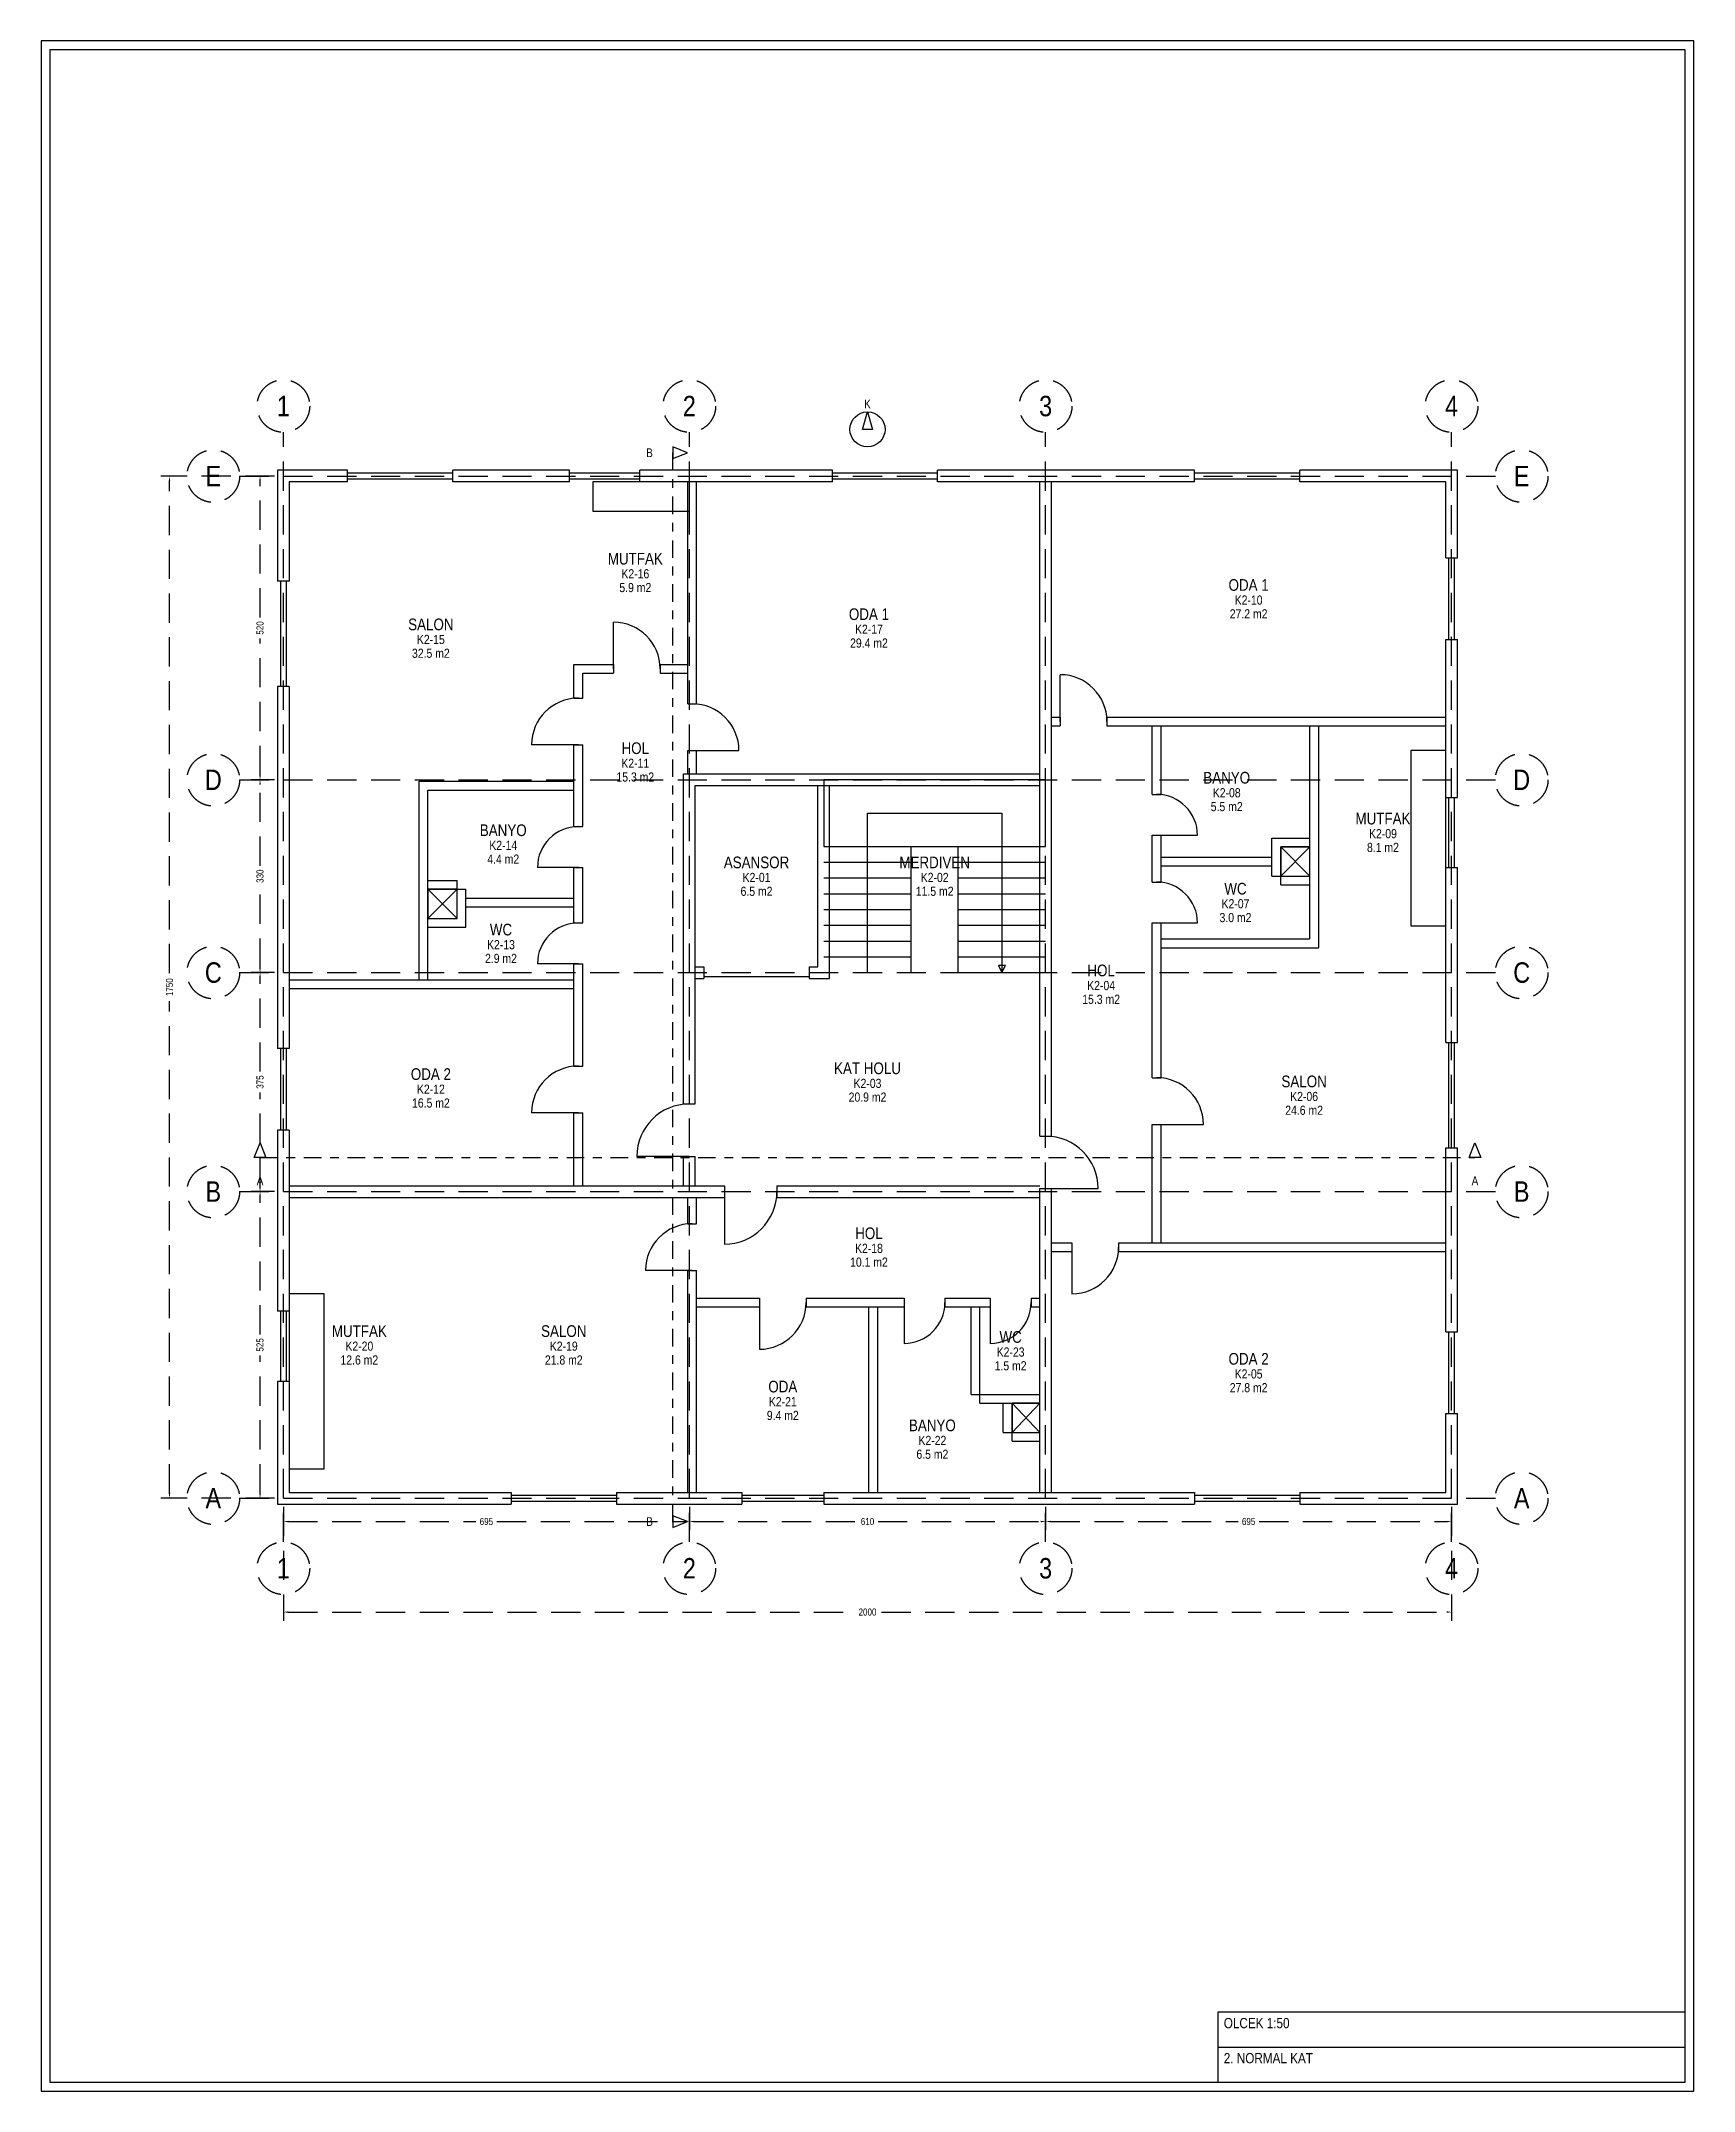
# Model space of a CAD drawing. Header units: millimetres. Extents: x -500 to 372900, y -10150 to 24950.
# Drawn here: x 123200 to 151500, y -10150 to 24950 of the extents above; entities that cross this region are included whole.
import ezdxf
from ezdxf.enums import TextEntityAlignment as Align

# ---------------------------------------------------------------- set-up
doc = ezdxf.new("R2010")
doc.units = ezdxf.units.MM
doc.linetypes.add('DASHED', pattern=[750, 500, -250])
doc.linetypes.add('KESIT_HATTI', pattern=[750, 300, -150, 150, -150])
for name, color, linetype, true_color in [('AKS', 8, 'DASHED', 0x434d58), ('KESIT', 1, 'KESIT_HATTI', 0xc81e1e), ('MERDIVEN', 7, 'Continuous', 0x3c7896), ('SAFT', 7, 'Continuous', 0xc8781e)]:
    doc.layers.add(name, color=color, linetype=linetype, true_color=true_color)
for name, color, linetype in [('CERCEVE', 7, 'Continuous'), ('DUVARLAR', 7, 'Continuous'), ('KAPI-PENCERE', 7, 'Continuous'), ('METIN', 7, 'Continuous'), ('MOBILYA', 7, 'Continuous')]:
    doc.layers.add(name, color=color, linetype=linetype)
doc.styles.get("Standard").update_dxf_attribs({"font": 'arialn.ttf'})
doc.dimstyles.get("Standard").update_dxf_attribs({"dimtxt": 2.5, "dimasz": 2.5, "dimexe": 1.25, "dimexo": 0.625, "dimtad": 1, "dimcen": 2.5, "dimazin": 3, "dimtfac": 1, "dimtmove": 0, "dimatfit": 3})

msp = doc.modelspace()

# ---------------------------------------------------------------- texts
at = {"layer": 'AKS'}
for s, p in [('1', (127350, 18700)), ('2', (134300, 18700)), ('3', (140400, 18700)), ('4', (147350, 18700)), ('E', (126150, 17500)), ('E', (148550, 17500)), ('D', (126150, 12300)), ('D', (148550, 12300)), ('C', (126150, 9000)), ('C', (148550, 9000)), ('B', (126150, 5250)), ('B', (148550, 5250)), ('A', (126150, 0)), ('A', (148550, 0)), ('1', (127350, -1200)), ('2', (134300, -1200)), ('3', (140400, -1200)), ('4', (147350, -1200))]:
    msp.add_text(s, height=350, dxfattribs=at).set_placement(p, align=Align.MIDDLE_CENTER)
at = {"layer": 'KESIT'}
for s, p in [('B', (133616.667, 17900)), ('A', (126950, 5433.333)), ('A', (147750, 5433.333)), ('B', (133616.667, -400))]:
    msp.add_text(s, height=150, dxfattribs=at).set_placement(p, align=Align.MIDDLE_CENTER)
at = {"layer": 'METIN'}
msp.add_text('K', height=150, dxfattribs=at).set_placement((137350, 18735), align=Align.MIDDLE_CENTER)
for s, p in [('OLCEK 1:50', (143450, -8900)), ('2. NORMAL KAT', (143450, -9500))]:
    msp.add_text(s, height=175, dxfattribs=at).set_placement(p, align=Align.TOP_LEFT)

# ---------------------------------------------------------------- blocks, each defined once
blk = doc.blocks.new('_CLOSEDFILLED')
at = {"color": 0, "linetype": 'BYBLOCK'}
blk.add_solid([(-1, 0.16), (0, 0), (-1, -0.16)], dxfattribs=at)
blk = doc.blocks.new('*D37')
at = {"layer": 'AKS'}
for p, q in [((127350, -150), (127350, -550)), ((134300, -150), (134300, -550)), ((127434, -400), (130645, -400)), ((131005, -400), (134216, -400))]:
    blk.add_line(p, q, dxfattribs=at)
at = {"layer": 'Defpoints'}
for p in [(127350, 0), (134300, 0), (127350, -400)]:
    blk.add_point(p, dxfattribs=at)
at = {"layer": 'AKS', "xscale": 84, "yscale": 84, "rotation": 180}
blk.add_blockref('_CLOSEDFILLED', (127350, -400), dxfattribs=at)
at = {"layer": 'AKS', "xscale": 84, "yscale": 84}
blk.add_blockref('_CLOSEDFILLED', (134300, -400), dxfattribs=at)
at = {"layer": 'AKS', "insert": (130825, -400), "char_height": 120, "attachment_point": 5}
blk.add_mtext('695', dxfattribs=at)
blk = doc.blocks.new('*D38')
at = {"layer": 'AKS'}
for p, q in [((134300, -150), (134300, -550)), ((140400, -150), (140400, -550)), ((134384, -400), (137170, -400)), ((137530, -400), (140316, -400))]:
    blk.add_line(p, q, dxfattribs=at)
at = {"layer": 'Defpoints'}
for p in [(134300, 0), (140400, 0), (134300, -400)]:
    blk.add_point(p, dxfattribs=at)
at = {"layer": 'AKS', "xscale": 84, "yscale": 84, "rotation": 180}
blk.add_blockref('_CLOSEDFILLED', (134300, -400), dxfattribs=at)
at = {"layer": 'AKS', "xscale": 84, "yscale": 84}
blk.add_blockref('_CLOSEDFILLED', (140400, -400), dxfattribs=at)
at = {"layer": 'AKS', "insert": (137350, -400), "char_height": 120, "attachment_point": 5}
blk.add_mtext('610', dxfattribs=at)
blk = doc.blocks.new('*D39')
at = {"layer": 'AKS'}
for p, q in [((140400, -150), (140400, -550)), ((147350, -150), (147350, -550)), ((140484, -400), (143695, -400)), ((144055, -400), (147266, -400))]:
    blk.add_line(p, q, dxfattribs=at)
at = {"layer": 'Defpoints'}
for p in [(140400, 0), (147350, 0), (140400, -400)]:
    blk.add_point(p, dxfattribs=at)
at = {"layer": 'AKS', "xscale": 84, "yscale": 84, "rotation": 180}
blk.add_blockref('_CLOSEDFILLED', (140400, -400), dxfattribs=at)
at = {"layer": 'AKS', "xscale": 84, "yscale": 84}
blk.add_blockref('_CLOSEDFILLED', (147350, -400), dxfattribs=at)
at = {"layer": 'AKS', "insert": (143875, -400), "char_height": 120, "attachment_point": 5}
blk.add_mtext('695', dxfattribs=at)
blk = doc.blocks.new('*D40')
at = {"layer": 'AKS'}
for p, q in [((127350, -150), (127350, -2100)), ((147350, -150), (147350, -2100)), ((127434, -1950), (137110, -1950)), ((137590, -1950), (147266, -1950))]:
    blk.add_line(p, q, dxfattribs=at)
at = {"layer": 'Defpoints'}
for p in [(127350, 0), (147350, 0), (127350, -1950)]:
    blk.add_point(p, dxfattribs=at)
at = {"layer": 'AKS', "xscale": 84, "yscale": 84, "rotation": 180}
blk.add_blockref('_CLOSEDFILLED', (127350, -1950), dxfattribs=at)
at = {"layer": 'AKS', "xscale": 84, "yscale": 84}
blk.add_blockref('_CLOSEDFILLED', (147350, -1950), dxfattribs=at)
at = {"layer": 'AKS', "insert": (137350, -1950), "char_height": 120, "attachment_point": 5}
blk.add_mtext('2000', dxfattribs=at)
blk = doc.blocks.new('*D41')
at = {"layer": 'AKS'}
for p, q in [((127200, 5250), (126800, 5250)), ((126950, 2805), (126950, 5166)), ((126950, 84), (126950, 2445)), ((127200, 0), (126800, 0))]:
    blk.add_line(p, q, dxfattribs=at)
at = {"layer": 'Defpoints'}
for p in [(127350, 5250), (126950, 0), (127350, 0)]:
    blk.add_point(p, dxfattribs=at)
at = {"layer": 'AKS', "xscale": 84, "yscale": 84}
for p, rotation in [((126950, 5250), 90), ((126950, 0), 270)]:
    blk.add_blockref('_CLOSEDFILLED', p, dxfattribs=dict(at, rotation=rotation))
at = {"layer": 'AKS', "insert": (126950, 2625), "char_height": 120, "attachment_point": 5, "rotation": 90}
blk.add_mtext('525', dxfattribs=at)
blk = doc.blocks.new('*D42')
at = {"layer": 'AKS'}
for p, q in [((127200, 9000), (126800, 9000)), ((126950, 7305), (126950, 8916)), ((126950, 5334), (126950, 6945)), ((127200, 5250), (126800, 5250))]:
    blk.add_line(p, q, dxfattribs=at)
at = {"layer": 'Defpoints'}
for p in [(127350, 9000), (126950, 5250), (127350, 5250)]:
    blk.add_point(p, dxfattribs=at)
at = {"layer": 'AKS', "xscale": 84, "yscale": 84}
for p, rotation in [((126950, 9000), 90), ((126950, 5250), 270)]:
    blk.add_blockref('_CLOSEDFILLED', p, dxfattribs=dict(at, rotation=rotation))
at = {"layer": 'AKS', "insert": (126950, 7125), "char_height": 120, "attachment_point": 5, "rotation": 90}
blk.add_mtext('375', dxfattribs=at)
blk = doc.blocks.new('*D43')
at = {"layer": 'AKS'}
for p, q in [((127200, 12300), (126800, 12300)), ((126950, 10830), (126950, 12216)), ((126950, 9084), (126950, 10470)), ((127200, 9000), (126800, 9000))]:
    blk.add_line(p, q, dxfattribs=at)
at = {"layer": 'Defpoints'}
for p in [(127350, 12300), (126950, 9000), (127350, 9000)]:
    blk.add_point(p, dxfattribs=at)
at = {"layer": 'AKS', "xscale": 84, "yscale": 84}
for p, rotation in [((126950, 12300), 90), ((126950, 9000), 270)]:
    blk.add_blockref('_CLOSEDFILLED', p, dxfattribs=dict(at, rotation=rotation))
at = {"layer": 'AKS', "insert": (126950, 10650), "char_height": 120, "attachment_point": 5, "rotation": 90}
blk.add_mtext('330', dxfattribs=at)
blk = doc.blocks.new('*D44')
at = {"layer": 'AKS'}
for p, q in [((127200, 17500), (126800, 17500)), ((126950, 15080), (126950, 17416)), ((126950, 12384), (126950, 14720)), ((127200, 12300), (126800, 12300))]:
    blk.add_line(p, q, dxfattribs=at)
at = {"layer": 'Defpoints'}
for p in [(127350, 17500), (126950, 12300), (127350, 12300)]:
    blk.add_point(p, dxfattribs=at)
at = {"layer": 'AKS', "xscale": 84, "yscale": 84}
for p, rotation in [((126950, 17500), 90), ((126950, 12300), 270)]:
    blk.add_blockref('_CLOSEDFILLED', p, dxfattribs=dict(at, rotation=rotation))
at = {"layer": 'AKS', "insert": (126950, 14900), "char_height": 120, "attachment_point": 5, "rotation": 90}
blk.add_mtext('520', dxfattribs=at)
blk = doc.blocks.new('*D45')
at = {"layer": 'AKS'}
for p, q in [((127200, 17500), (125250, 17500)), ((125400, 8990), (125400, 17416)), ((125400, 84), (125400, 8510)), ((127200, 0), (125250, 0))]:
    blk.add_line(p, q, dxfattribs=at)
at = {"layer": 'Defpoints'}
for p in [(127350, 17500), (125400, 0), (127350, 0)]:
    blk.add_point(p, dxfattribs=at)
at = {"layer": 'AKS', "xscale": 84, "yscale": 84}
for p, rotation in [((125400, 17500), 90), ((125400, 0), 270)]:
    blk.add_blockref('_CLOSEDFILLED', p, dxfattribs=dict(at, rotation=rotation))
at = {"layer": 'AKS', "insert": (125400, 8750), "char_height": 120, "attachment_point": 5, "rotation": 90}
blk.add_mtext('1750', dxfattribs=at)
blk = doc.blocks.new('MAHAL_ETIKET')
at = {"layer": 'METIN'}
for tag, height, p in [('MAHAL_ADI', 100, (0, 118)), ('MAHAL_KOD', 78, (0, -11)), ('ALAN', 78, (0, -129))]:
    blk.add_attdef(tag, text='', height=height, dxfattribs=at).set_placement(p, align=Align.MIDDLE_CENTER)

# ---------------------------------------------------------------- dimensions: what is measured, and where the dimension line sits
at = {"layer": 'AKS'}
for base, p1, p2, text, picture, middle in [((125400, 0), (127350, 0), (127350, 17500), '1750', '*D45', (125400, 8750)), ((126950, 12300), (127350, 12300), (127350, 17500), '520', '*D44', (126950, 14900)), ((126950, 9000), (127350, 9000), (127350, 12300), '330', '*D43', (126950, 10650)), ((126950, 5250), (127350, 5250), (127350, 9000), '375', '*D42', (126950, 7125)), ((126950, 0), (127350, 0), (127350, 5250), '525', '*D41', (126950, 2625))]:
    dim = msp.add_linear_dim(base=base, p1=p1, p2=p2, angle=90, text=text, dimstyle='Standard', override={"dimtxt": 120, "dimasz": 84, "dimexe": 150, "dimexo": 150, "dimgap": 80}, dxfattribs=at)
    dim.commit()
    dim.dimension.update_dxf_attribs({"geometry": picture, "text_midpoint": middle})
for base, p1, p2, text, picture, middle in [((127350, -400), (127350, 0), (134300, 0), '695', '*D37', (130825, -400)), ((127350, -1950), (127350, 0), (147350, 0), '2000', '*D40', (137350, -1950)), ((134300, -400), (134300, 0), (140400, 0), '610', '*D38', (137350, -400)), ((140400, -400), (140400, 0), (147350, 0), '695', '*D39', (143875, -400))]:
    dim = msp.add_linear_dim(base=base, p1=p1, p2=p2, text=text, dimstyle='Standard', override={"dimtxt": 120, "dimasz": 84, "dimexe": 150, "dimexo": 150, "dimgap": 80}, dxfattribs=at)
    dim.commit()
    dim.dimension.update_dxf_attribs({"geometry": picture, "text_midpoint": middle})

# ---------------------------------------------------------------- linework, layer by layer
at = {"layer": 'AKS', "linetype": 'DASHED'}
for p, q in [((127350, -750), (127350, 18250)), ((134300, -750), (134300, 18250)), ((140400, -750), (140400, 18250)), ((147350, -750), (147350, 18250)), ((126600, 17500), (148100, 17500)), ((126600, 12300), (148100, 12300)), ((126600, 9000), (148100, 9000)), ((126600, 5250), (148100, 5250)), ((126600, 0), (148100, 0))]:
    msp.add_line(p, q, dxfattribs=at)
at = {"layer": 'AKS'}
for centre in [(127350, 18700), (134300, 18700), (140400, 18700), (147350, 18700), (126150, 17500), (148550, 17500), (126150, 12300), (148550, 12300), (126150, 9000), (148550, 9000), (126150, 5250), (148550, 5250), (126150, 0), (148550, 0), (127350, -1200), (134300, -1200), (140400, -1200), (147350, -1200)]:
    msp.add_circle(centre, 450, dxfattribs=at)
at = {"layer": 'CERCEVE'}
msp.add_line((143350, -9400), (151350, -9400), dxfattribs=at)
for points in [[(123200, -10150), (151500, -10150), (151500, 24950), (123200, 24950)], [(123350, -10000), (151350, -10000), (151350, 24800), (123350, 24800)], [(137350, 18600), (137434, 18300), (137266, 18300)], [(143350, -10000), (151350, -10000), (151350, -8800), (143350, -8800)]]:
    msp.add_lwpolyline(points, close=True, dxfattribs=at)
msp.add_circle((137350, 18300), 300, dxfattribs=at)
at = {"layer": 'DUVARLAR'}
for p, q in [((128450, 17600), (127250, 17600)), ((127250, 17600), (127250, 15700)), ((128450, 17400), (128450, 17600)), ((132250, 17600), (130250, 17600)), ((130250, 17400), (130250, 17600)), ((132250, 17400), (132250, 17600)), ((136750, 17600), (133450, 17600)), ((133450, 17400), (133450, 17600)), ((136750, 17400), (136750, 17600)), ((142950, 17600), (138550, 17600)), ((138550, 17400), (138550, 17600)), ((142950, 17400), (142950, 17600)), ((147450, 17600), (144750, 17600)), ((144750, 17400), (144750, 17600)), ((147450, 16100), (147450, 17600)), ((128450, 17400), (127450, 17400)), ((127450, 17400), (127450, 15700)), ((132250, 17400), (130250, 17400)), ((136750, 17400), (133450, 17400)), ((134275, 13600), (134275, 17400)), ((134425, 13600), (134425, 17400)), ((142950, 17400), (138550, 17400)), ((140300, 6200), (140300, 17400)), ((140500, 6200), (140500, 17400)), ((147250, 17400), (144750, 17400)), ((147250, 16100), (147250, 17400)), ((147250, 16100), (147450, 16100)), ((127450, 15700), (127250, 15700)), ((147250, 12000), (147250, 14700)), ((147250, 14700), (147450, 14700)), ((147450, 12000), (147450, 14700)), ((132325, 14275), (133000, 14275)), ((132325, 13700), (132325, 14275)), ((132475, 14125), (133000, 14125)), ((132475, 13700), (132475, 14125)), ((133000, 14275), (133000, 14125)), ((133800, 14275), (134275, 14275)), ((133800, 14275), (133800, 14125)), ((133800, 14125), (134275, 14125)), ((127250, 13900), (127250, 7700)), ((127450, 13900), (127250, 13900)), ((127450, 13900), (127450, 7700)), ((132325, 13700), (132475, 13700)), ((134275, 13600), (134425, 13600)), ((140500, 13375), (140650, 13375)), ((140650, 13375), (140650, 13225)), ((141450, 13375), (147250, 13375)), ((141450, 13375), (141450, 13225)), ((140500, 13225), (140650, 13225)), ((141450, 13225), (147250, 13225)), ((142225, 12050), (142225, 13225)), ((142375, 12050), (142375, 13225)), ((144925, 9575), (144925, 13225)), ((145075, 9425), (145075, 13225)), ((132325, 11500), (132325, 12900)), ((132325, 12900), (132475, 12900)), ((132475, 11500), (132475, 12900)), ((134275, 12400), (134275, 12800)), ((134275, 12800), (134425, 12800)), ((134425, 12400), (134425, 12800)), ((134200, 12400), (140300, 12400)), ((134200, 6750), (134200, 12400)), ((129675, 12275), (132325, 12275)), ((129675, 8875), (129675, 12275)), ((129825, 12125), (132325, 12125)), ((129825, 8875), (129825, 12125)), ((134400, 12200), (140300, 12200)), ((134400, 6750), (134400, 12200)), ((136500, 9100), (136500, 12200)), ((136700, 8900), (136700, 12200)), ((142225, 12050), (142375, 12050)), ((147250, 12000), (147450, 12000)), ((132325, 11500), (132475, 11500)), ((142225, 10550), (142225, 11350)), ((142225, 11350), (142375, 11350)), ((142375, 10550), (142375, 11350)), ((144275, 11300), (144925, 11300)), ((144275, 10650), (144275, 11300)), ((142375, 10975), (144275, 10975)), ((144425, 11150), (144925, 11150)), ((144425, 10500), (144425, 11150)), ((129825, 10575), (130325, 10575)), ((130325, 9925), (130325, 10575)), ((132325, 9850), (132325, 10800)), ((132325, 10800), (132475, 10800)), ((132475, 9850), (132475, 10800)), ((142225, 10550), (142375, 10550)), ((142375, 10825), (144275, 10825)), ((144275, 10650), (144925, 10650)), ((147250, 7800), (147250, 10800)), ((147250, 10800), (147450, 10800)), ((147450, 7800), (147450, 10800)), ((129825, 10425), (130475, 10425)), ((130475, 9775), (130475, 10425)), ((130475, 10275), (132325, 10275)), ((144425, 10500), (144925, 10500)), ((129825, 9925), (130325, 9925)), ((130475, 10125), (132325, 10125)), ((132325, 9850), (132475, 9850)), ((142225, 7200), (142225, 9850)), ((142225, 9850), (142375, 9850)), ((142375, 7200), (142375, 9850)), ((129825, 9775), (130475, 9775)), ((142375, 9575), (144925, 9575)), ((132325, 7400), (132325, 9150)), ((132325, 9150), (132475, 9150)), ((132475, 7400), (132475, 9150)), ((142375, 9425), (145075, 9425)), ((127450, 8875), (132325, 8875)), ((134400, 9100), (134550, 9100)), ((134400, 8900), (134550, 8900)), ((134550, 9100), (134550, 8900)), ((136350, 9100), (136500, 9100)), ((136350, 9100), (136350, 8900)), ((136350, 8900), (136700, 8900)), ((127450, 8725), (132325, 8725)), ((147250, 7800), (147450, 7800)), ((127450, 7700), (127250, 7700)), ((132325, 7400), (132475, 7400)), ((142225, 7200), (142375, 7200)), ((134200, 6750), (134400, 6750)), ((132325, 5350), (132325, 6600)), ((132325, 6600), (132475, 6600)), ((132475, 5350), (132475, 6600)), ((142225, 4375), (142225, 6400)), ((142225, 6400), (142375, 6400)), ((142375, 4375), (142375, 6400)), ((127250, 6300), (127250, 3200)), ((127450, 6300), (127250, 6300)), ((127450, 6300), (127450, 3200)), ((140300, 6200), (140500, 6200)), ((147250, 2850), (147250, 6000)), ((147250, 6000), (147450, 6000)), ((147450, 2850), (147450, 6000)), ((134200, 5350), (134200, 5850)), ((134200, 5850), (134400, 5850)), ((134400, 5350), (134400, 5850)), ((127450, 5350), (134900, 5350)), ((134900, 5350), (134900, 5150)), ((135800, 5350), (140300, 5350)), ((135800, 5350), (135800, 5150)), ((140300, 100), (140300, 5300)), ((140300, 5300), (140500, 5300)), ((140500, 100), (140500, 5300)), ((127450, 5150), (134900, 5150)), ((134275, 4700), (134275, 5150)), ((134425, 4700), (134425, 5150)), ((135800, 5150), (140300, 5150)), ((134275, 4700), (134425, 4700)), ((140500, 4375), (140850, 4375)), ((140500, 4225), (140850, 4225)), ((140850, 4375), (140850, 4225)), ((141650, 4375), (147250, 4375)), ((141650, 4375), (141650, 4225)), ((141650, 4225), (147250, 4225)), ((134275, 100), (134275, 3900)), ((134275, 3900), (134425, 3900)), ((134425, 100), (134425, 3900)), ((127450, 3200), (127250, 3200)), ((134425, 3425), (135500, 3425)), ((134425, 3275), (135500, 3275)), ((135500, 3425), (135500, 3275)), ((136300, 3425), (137975, 3425)), ((136300, 3425), (136300, 3275)), ((136300, 3275), (137975, 3275)), ((137375, 100), (137375, 3275)), ((137525, 100), (137525, 3275)), ((137975, 3425), (137975, 3275)), ((138675, 3425), (139450, 3425)), ((138675, 3425), (138675, 3275)), ((138675, 3275), (139450, 3275)), ((139125, 1775), (139125, 3275)), ((139275, 1625), (139275, 3275)), ((139450, 3425), (139450, 3275)), ((140150, 3425), (140300, 3425)), ((140150, 3425), (140150, 3275)), ((140150, 3275), (140300, 3275)), ((147250, 2850), (147450, 2850)), ((127250, 2000), (127250, -100)), ((127450, 2000), (127250, 2000)), ((127450, 2000), (127450, 100)), ((139125, 1775), (140300, 1775)), ((139275, 1625), (140300, 1625)), ((139675, 1125), (139675, 1625)), ((139825, 975), (139825, 1625)), ((147250, 100), (147250, 1450)), ((147250, 1450), (147450, 1450)), ((147450, -100), (147450, 1450)), ((139675, 1125), (140300, 1125)), ((139825, 975), (140300, 975)), ((127450, 100), (131250, 100)), ((131250, 100), (131250, -100)), ((133050, 100), (135200, 100)), ((133050, 100), (133050, -100)), ((135200, 100), (135200, -100)), ((136600, 100), (142950, 100)), ((136600, 100), (136600, -100)), ((142950, 100), (142950, -100)), ((144750, 100), (147250, 100)), ((144750, 100), (144750, -100)), ((127250, -100), (131250, -100)), ((133050, -100), (135200, -100)), ((136600, -100), (142950, -100)), ((144750, -100), (147450, -100))]:
    msp.add_line(p, q, dxfattribs=at)
at = {"layer": 'KAPI-PENCERE'}
for p, q in [((130250, 17550), (128450, 17550)), ((133450, 17550), (132250, 17550)), ((138550, 17550), (136750, 17550)), ((144750, 17550), (142950, 17550)), ((130250, 17450), (128450, 17450)), ((133450, 17450), (132250, 17450)), ((138550, 17450), (136750, 17450)), ((144750, 17450), (142950, 17450)), ((147300, 14700), (147300, 16100)), ((147400, 14700), (147400, 16100)), ((127300, 15700), (127300, 13900)), ((127400, 15700), (127400, 13900)), ((133000, 14200), (133000, 15000)), ((140650, 13300), (140650, 14100)), ((132400, 12900), (131600, 12900)), ((134350, 12800), (135150, 12800)), ((147300, 10800), (147300, 12000)), ((147400, 10800), (147400, 12000)), ((142300, 11350), (143000, 11350)), ((132400, 10800), (131700, 10800)), ((142300, 9850), (143000, 9850)), ((132400, 9150), (131700, 9150)), ((134550, 8933.333), (136350, 8933.333)), ((136350, 8933.333), (136350, 8900)), ((147300, 6000), (147300, 7800)), ((147400, 6000), (147400, 7800)), ((127300, 7700), (127300, 6300)), ((127400, 7700), (127400, 6300)), ((132400, 6600), (131600, 6600)), ((142300, 6400), (143100, 6400)), ((134300, 5850), (133400, 5850)), ((140400, 5300), (141300, 5300)), ((134900, 5250), (134900, 4350)), ((140850, 4300), (140850, 3500)), ((134350, 3900), (133550, 3900)), ((127300, 3200), (127300, 2000)), ((127400, 3200), (127400, 2000)), ((135500, 3350), (135500, 2550)), ((137975, 3350), (137975, 2650)), ((139450, 3350), (139450, 2650)), ((147300, 1450), (147300, 2850)), ((147400, 1450), (147400, 2850)), ((131250, 50), (133050, 50)), ((135200, 50), (136600, 50)), ((142950, 50), (144750, 50)), ((131250, -50), (133050, -50)), ((135200, -50), (136600, -50)), ((142950, -50), (144750, -50))]:
    msp.add_line(p, q, dxfattribs=at)
for centre, radius, start, end in [((133000, 14200), 800, 0, 90), ((140650, 13300), 800, 0, 90), ((132400, 12900), 800, 90, 180), ((134350, 12800), 800, 0, 90), ((142300, 11350), 700, 0, 90), ((132400, 10800), 700, 90, 180), ((142300, 9850), 700, 0, 90), ((132400, 9150), 700, 90, 180), ((132400, 6600), 800, 90, 180), ((142300, 6400), 800, 0, 90), ((134300, 5850), 900, 90, 180), ((140400, 5300), 900, 0, 90), ((134900, 5250), 900, -90, 0), ((134350, 3900), 800, 90, 180), ((140850, 4300), 800, -90, 0), ((135500, 3350), 800, -90, 0), ((137975, 3350), 700, -90, 0), ((139450, 3350), 700, -90, 0)]:
    msp.add_arc(centre, radius, start, end, dxfattribs=at)
at = {"layer": 'KESIT', "linetype": 'KESIT_HATTI'}
for p, q in [((134016.667, -400), (134016.667, 17900)), ((126950, 5833.333), (147750, 5833.333))]:
    msp.add_line(p, q, dxfattribs=at)
at = {"layer": 'KESIT'}
for points in [[(134266.667, 17900), (134016.667, 18000), (134016.667, 17800)], [(126950, 6083.333), (127050, 5833.333), (126850, 5833.333)], [(147750, 6083.333), (147850, 5833.333), (147650, 5833.333)], [(134266.667, -400), (134016.667, -300), (134016.667, -500)]]:
    msp.add_lwpolyline(points, close=True, dxfattribs=at)
at = {"layer": 'MERDIVEN'}
for p, q in [((137350, 9000), (137350, 11730)), ((137350, 11730), (139650, 11730)), ((139650, 11730), (139650, 9000)), ((136600, 11160), (138100, 11160)), ((136600, 10890), (138100, 10890)), ((138100, 9000), (138100, 11160)), ((138900, 9000), (138900, 11160)), ((138900, 10890), (140400, 10890)), ((136600, 10620), (138100, 10620)), ((138900, 10620), (140400, 10620)), ((136600, 10350), (138100, 10350)), ((138900, 10350), (140400, 10350)), ((136600, 10080), (138100, 10080)), ((138900, 10080), (140400, 10080)), ((136600, 9810), (138100, 9810)), ((136600, 9540), (138100, 9540)), ((138900, 9810), (140400, 9810)), ((138900, 9540), (140400, 9540)), ((136600, 9270), (138100, 9270)), ((138900, 9270), (140400, 9270)), ((138900, 9000), (140400, 9000))]:
    msp.add_line(p, q, dxfattribs=at)
for points in [[(136600, 11160), (140400, 11160), (140400, 12300), (136600, 12300)], [(139650, 9000), (139710, 9120), (139590, 9120)]]:
    msp.add_lwpolyline(points, close=True, dxfattribs=at)
at = {"layer": 'MOBILYA'}
for points in [[(132650, 16900), (134300, 16900), (134300, 17400), (132650, 17400)], [(146650, 9800), (147250, 9800), (147250, 12800), (146650, 12800)], [(127450, 500), (128050, 500), (128050, 3500), (127450, 3500)]]:
    msp.add_lwpolyline(points, close=True, dxfattribs=at)
at = {"layer": 'SAFT'}
for p, q in [((144425, 10650), (144925, 11150)), ((144925, 10650), (144425, 11150)), ((129825, 9925), (130325, 10425)), ((130325, 9925), (129825, 10425)), ((139825, 1125), (140300, 1625)), ((140300, 1125), (139825, 1625))]:
    msp.add_line(p, q, dxfattribs=at)
for points in [[(144425, 10650), (144925, 10650), (144925, 11150), (144425, 11150)], [(129825, 9925), (130325, 9925), (130325, 10425), (129825, 10425)], [(139825, 1125), (140300, 1125), (140300, 1625), (139825, 1625)]]:
    msp.add_lwpolyline(points, close=True, dxfattribs=at)

# ---------------------------------------------------------------- block references
at = {"layer": 'METIN', "xscale": 2, "yscale": 2}
for p, values in [((133375, 15850), {'MAHAL_ADI': 'MUTFAK', 'MAHAL_KOD': 'K2-16', 'ALAN': '5.9 m2'}), ((143875, 15400), {'MAHAL_ADI': 'ODA 1', 'MAHAL_KOD': 'K2-10', 'ALAN': '27.2 m2'}), ((137375, 14900), {'MAHAL_ADI': 'ODA 1', 'MAHAL_KOD': 'K2-17', 'ALAN': '29.4 m2'}), ((129874.384, 14724.75), {'MAHAL_ADI': 'SALON', 'MAHAL_KOD': 'K2-15', 'ALAN': '32.5 m2'}), ((133374.524, 12605.823), {'MAHAL_ADI': 'HOL', 'MAHAL_KOD': 'K2-11', 'ALAN': '15.3 m2'}), ((143500, 12100), {'MAHAL_ADI': 'BANYO', 'MAHAL_KOD': 'K2-08', 'ALAN': '5.5 m2'}), ((146175, 11400), {'MAHAL_ADI': 'MUTFAK', 'MAHAL_KOD': 'K2-09', 'ALAN': '8.1 m2'}), ((131113.77, 11200.488), {'MAHAL_ADI': 'BANYO', 'MAHAL_KOD': 'K2-14', 'ALAN': '4.4 m2'}), ((135450, 10650), {'MAHAL_ADI': 'ASANSOR', 'MAHAL_KOD': 'K2-01', 'ALAN': '6.5 m2'}), ((138500, 10650), {'MAHAL_ADI': 'MERDIVEN', 'MAHAL_KOD': 'K2-02', 'ALAN': '11.5 m2'}), ((143650, 10200), {'MAHAL_ADI': 'WC', 'MAHAL_KOD': 'K2-07', 'ALAN': '3.0 m2'}), ((131075, 9500), {'MAHAL_ADI': 'WC', 'MAHAL_KOD': 'K2-13', 'ALAN': '2.9 m2'}), ((141350, 8800), {'MAHAL_ADI': 'HOL', 'MAHAL_KOD': 'K2-04', 'ALAN': '15.3 m2'}), ((137350, 7125), {'MAHAL_ADI': 'KAT HOLU', 'MAHAL_KOD': 'K2-03', 'ALAN': '20.9 m2'}), ((129875, 7025), {'MAHAL_ADI': 'ODA 2', 'MAHAL_KOD': 'K2-12', 'ALAN': '16.5 m2'}), ((144825, 6900), {'MAHAL_ADI': 'SALON', 'MAHAL_KOD': 'K2-06', 'ALAN': '24.6 m2'}), ((137375, 4300), {'MAHAL_ADI': 'HOL', 'MAHAL_KOD': 'K2-18', 'ALAN': '10.1 m2'}), ((128650, 2625), {'MAHAL_ADI': 'MUTFAK', 'MAHAL_KOD': 'K2-20', 'ALAN': '12.6 m2'}), ((132150, 2625), {'MAHAL_ADI': 'SALON', 'MAHAL_KOD': 'K2-19', 'ALAN': '21.8 m2'}), ((139800, 2525), {'MAHAL_ADI': 'WC', 'MAHAL_KOD': 'K2-23', 'ALAN': '1.5 m2'}), ((143875, 2150), {'MAHAL_ADI': 'ODA 2', 'MAHAL_KOD': 'K2-05', 'ALAN': '27.8 m2'}), ((135900, 1675), {'MAHAL_ADI': 'ODA', 'MAHAL_KOD': 'K2-21', 'ALAN': '9.4 m2'}), ((138460.822, 1010.822), {'MAHAL_ADI': 'BANYO', 'MAHAL_KOD': 'K2-22', 'ALAN': '6.5 m2'})]:
    msp.add_blockref('MAHAL_ETIKET', p, dxfattribs=at).add_auto_attribs(values)

msp.set_redraw_order([(e.dxf.handle, doc.entitydb.next_handle()) for e in msp.query("TEXT MTEXT ATTDEF DIMENSION ARC_DIMENSION")])  # texts and dimensions are drawn at this point

doc.saveas('drawing.dxf')
